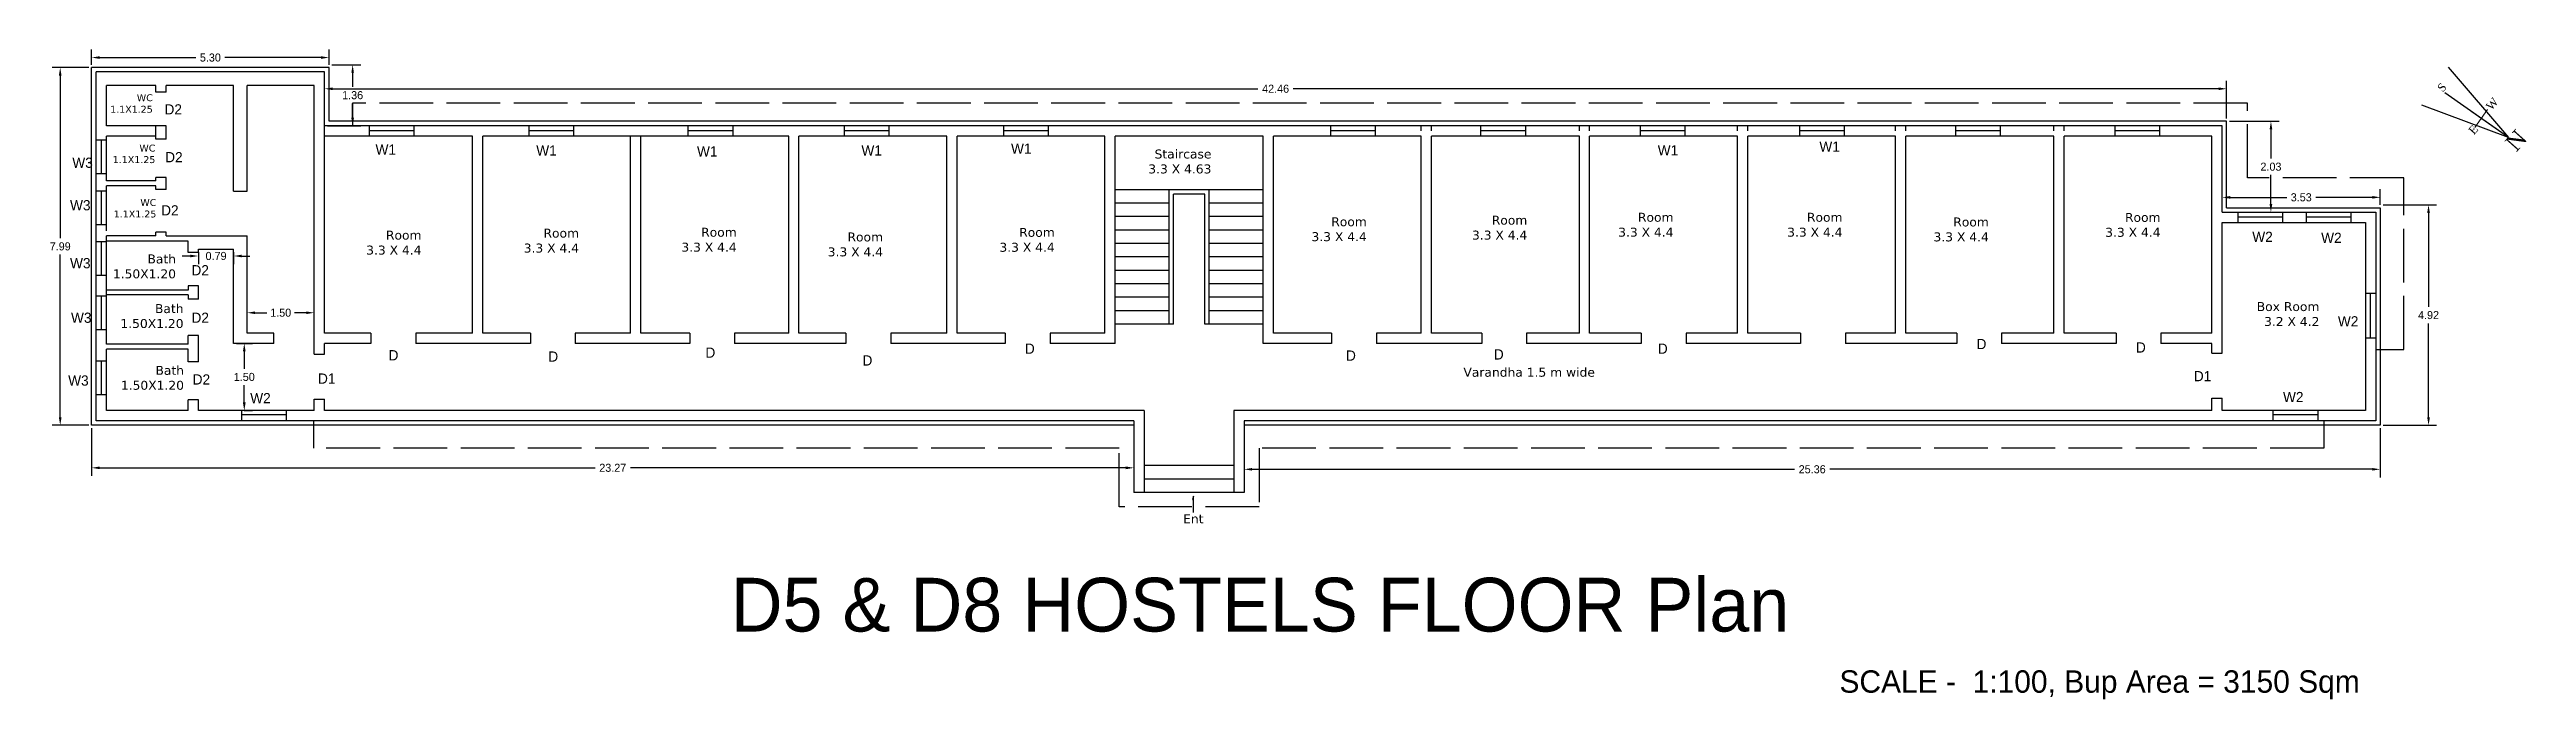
# Model space of a CAD drawing. Header units: inches. Extents: x 2 to 464, y 0 to 170.
# Drawn here: x 238.2 to 293.5, y 68.4 to 83 of the extents above; entities that cross this region are included whole.
import ezdxf

# ---------------------------------------------------------------- set-up
doc = ezdxf.new("R2010")
doc.units = ezdxf.units.IN
doc.header["$MEASUREMENT"] = 0
doc.linetypes.add('ACAD_ISO02W100', pattern=[15, 12, -3])
doc.layers.add('text', color=7, linetype='Continuous')
doc.layers.add('WALL', color=7, linetype='Continuous', lineweight=30)
doc.layers.add('window', color=7, linetype='Continuous', lineweight=13)
doc.styles.add('PRASAD', font='arial.ttf')
doc.styles.add('rs', font='GOTHIC.TTF')
doc.styles.get("Standard").update_dxf_attribs({"font": 'GOTHIC.TTF'})
doc.dimstyles.get("Standard").update_dxf_attribs({"dimtxt": 0.18, "dimasz": 0.18, "dimexe": 0.18, "dimexo": 0.0625, "dimgap": 0.09, "dimtad": 0, "dimtih": 1, "dimtoh": 1, "dimdec": 4, "dimzin": 0, "dimdsep": 46, "dimtxsty": 'Standard', "dimcen": 0.09, "dimadec": 0, "dimazin": 0, "dimtfac": 1, "dimtdec": 4, "dimtofl": 0, "dimtmove": 0, "dimatfit": 3, "dimfxl": 1, "dimtolj": 1, "dimtzin": 0, "dimarcsym": 0})

msp = doc.modelspace()

# ---------------------------------------------------------------- texts
at = {"color": 162}
for s, height, p in [('D5 & D8 HOSTELS FLOOR Plan', 1.2, (253.3971, 69.96041)), ('SCALE -  1:100, Bup Area = 3150 Sqm ', 0.5, (278.14958, 68.59424))]:
    msp.add_text(s, height=height, dxfattribs=at).set_placement(p)
at = {"color": 162, "attachment_point": 3}
for s, insert, char_height, width in [('{\\fVerdana|b0|i0|c0|p34;WC\\P1.1X1.25 }', (240.49769, 81.95725), 0.1540886, 2.2048313), ('{\\fVerdana|b0|i0|c0|p34;WC\\P1.1X1.25 }', (240.55521, 80.8325), 0.1540886, 2.2048313), ('{\\fVerdana|b0|i0|c0|p34;Staircase\\P3.3 X 4.63}', (264.13004, 80.72339), 0.2, 2.8617712), ('{\\fVerdana|b0|i0|c0|p34;WC\\P1.1X1.25 }', (240.57695, 79.61801), 0.1540886, 2.2048313), ('{\\fVerdana|b0|i0|c0|p34;Room\\P3.3 X 4.4}', (267.59847, 79.2112), 0.2, 2.8617712), ('{\\fVerdana|b0|i0|c0|p34;Room\\P3.3 X 4.4}', (271.18143, 79.24589), 0.2, 2.8617712), ('{\\fVerdana|b0|i0|c0|p34;Room\\P3.3 X 4.4}', (274.44529, 79.3113), 0.2, 2.8617712), ('{\\fVerdana|b0|i0|c0|p34;Room\\P3.3 X 4.4}', (278.2176, 79.3113), 0.2, 2.8617712), ('{\\fVerdana|b0|i0|c0|p34;Room\\P3.3 X 4.4}', (281.48412, 79.20601), 0.2, 6.969666), ('{\\fVerdana|b0|i0|c0|p34;Room\\P3.3 X 4.4}', (285.31728, 79.30857), 0.2, 2.8617712), ('{\\fVerdana|b0|i0|c0|p34;Room\\P3.3 X 4.4}', (246.49629, 78.91153), 0.2, 2.8617712), ('{\\fVerdana|b0|i0|c0|p34;Room\\P3.3 X 4.4}', (250.01275, 78.95655), 0.2, 2.8617712), ('{\\fVerdana|b0|i0|c0|p34;Room\\P3.3 X 4.4}', (253.53246, 78.97695), 0.2, 2.8617712), ('{\\fVerdana|b0|i0|c0|p34;Room\\P3.3 X 4.4}', (256.79898, 78.87166), 0.2, 6.969666), ('{\\fVerdana|b0|i0|c0|p34;Room\\P3.3 X 4.4}', (260.63215, 78.97422), 0.2, 2.8617712), ('{\\fVerdana|b0|i0|c0|p34;Bath\\P1.50X1.20}', (241.01573, 78.38081), 0.2, 2.8617712), ('{\\fVerdana|b0|i0|c0|p34;Bath\\P1.50X1.20}', (241.18407, 77.27196), 0.2, 2.8617712), ('{\\fVerdana|b0|i0|c0|p34;Box Room\\P3.2 X 4.2}', (288.86375, 77.31727), 0.2, 2.8617712), ('{\\fVerdana|b0|i0|c0|p34;Bath\\P1.50X1.20}', (241.19415, 75.89267), 0.2, 2.8617712), ('{\\fVerdana|b0|i0|c0|p34;Varandha 1.5 m wide}', (272.69082, 75.85064), 0.2, 4.3106434), ('{\\fVerdana|b0|i0|c0|p34;Ent}', (263.95316, 72.57802), 0.2, 2.8617712)]:
    msp.add_mtext(s, dxfattribs=dict(at, insert=insert, char_height=char_height, width=width))
at = {"layer": 'text', "color": 162, "style": 'rs'}
for s, p in [('D2', (240.75903, 81.50613)), ('W1', (245.46999, 80.60905)), ('W1', (249.05804, 80.58834)), ('W1', (252.64609, 80.56763)), ('W1', (256.3171, 80.58834)), ('W1', (259.65626, 80.62976)), ('W1', (274.09251, 80.59242)), ('W1', (277.7014, 80.67432)), ('W3', (238.70125, 80.31475)), ('D2', (240.77408, 80.43909)), ('W3', (238.6502, 79.36522)), ('D2', (240.68378, 79.25181)), ('W2', (287.36552, 78.66013)), ('W2', (288.90322, 78.6382)), ('W3', (238.65063, 78.07189)), ('D2', (241.36111, 77.91382)), ('W3', (238.67226, 76.85407)), ('D2', (241.36111, 76.85373)), ('W2', (289.27666, 76.77369)), ('D', (259.96543, 76.16219)), ('D', (274.09504, 76.16331)), ('D', (281.21064, 76.26629)), ('D', (284.76844, 76.18906)), ('D', (245.76153, 76.01627)), ('D', (249.32712, 75.98708)), ('D', (252.83425, 76.07464)), ('D', (256.34139, 75.89953)), ('D', (267.13412, 76.00885)), ('D', (270.43411, 76.03459)), ('D1', (286.06033, 75.54925)), ('W3', (238.60893, 75.45145)), ('D2', (241.38765, 75.47562)), ('W2', (242.67283, 75.05746)), ('D1', (244.18599, 75.49492)), ('W2', (288.05146, 75.08299))]:
    msp.add_text(s, height=0.228, dxfattribs=at).set_placement(p)
at = {"layer": 'WALL', "color": 162, "insert": (291.47777, 82.11448), "char_height": 0.1839716, "width": 0.4643508, "attachment_point": 1, "rotation": 48.287129, "style": 'PRASAD'}
msp.add_mtext('{\\fTimes New Roman|b0|i0|c0|p18;S}', dxfattribs=at)
at = {"layer": 'window', "color": 162, "attachment_point": 1, "rotation": 48.287129, "style": 'PRASAD'}
for s, insert, char_height, width in [('{\\fTimes New Roman|b0|i0|c0|p18;W}', (292.56482, 81.7054), 0.1839716, 0.4643508), ('{\\fTimes New Roman|b0|i0|c0|p18;E}', (292.17465, 81.16385), 0.1839716, 0.4643508), ('{\\fTimes New Roman|b0|i0|c0|p18;N}', (292.98389, 80.89886), 0.3679433, 0.9287016)]:
    msp.add_mtext(s, dxfattribs=dict(at, insert=insert, char_height=char_height, width=width))

# ---------------------------------------------------------------- blocks, each defined once
blk = doc.blocks.new('*D53')
at = {"color": 0, "lineweight": -2, "transparency": 16777216}
for p, q in [((239.071, 82.555), (238.251, 82.555)), ((238.431, 82.375), (238.431, 78.745)), ((238.431, 74.745), (238.431, 78.376)), ((239.071, 74.565), (238.251, 74.565))]:
    blk.add_line(p, q, dxfattribs=at)
at = {"color": 0, "transparency": 16777216}
for points in [[(238.401, 82.375), (238.461, 82.375), (238.431, 82.555)], [(238.401, 74.745), (238.461, 74.745), (238.431, 74.565)]]:
    blk.add_solid(points, dxfattribs=at)
at = {"layer": 'Defpoints', "color": 0, "transparency": 16777216}
for p in [(239.133, 82.555), (238.431, 74.565), (239.133, 74.565)]:
    blk.add_point(p, dxfattribs=at)
at = {"color": 0, "transparency": 16777216, "insert": (238.431, 78.56), "char_height": 0.18, "attachment_point": 5}
blk.add_mtext('\\A1;7.99', dxfattribs=at)
blk = doc.blocks.new('*D54')
at = {"color": 0, "lineweight": -2, "transparency": 16777216}
for p, q in [((239.133, 82.618), (239.133, 82.957)), ((244.433, 82.618), (244.433, 82.957)), ((239.313, 82.777), (241.459, 82.777)), ((244.253, 82.777), (242.107, 82.777))]:
    blk.add_line(p, q, dxfattribs=at)
at = {"color": 0, "transparency": 16777216}
for points in [[(239.313, 82.807), (239.313, 82.747), (239.133, 82.777)], [(244.253, 82.807), (244.253, 82.747), (244.433, 82.777)]]:
    blk.add_solid(points, dxfattribs=at)
at = {"layer": 'Defpoints', "color": 0, "transparency": 16777216}
for p in [(239.133, 82.555), (244.433, 82.777), (244.433, 82.555)]:
    blk.add_point(p, dxfattribs=at)
at = {"color": 0, "transparency": 16777216, "insert": (241.783, 82.777), "char_height": 0.18, "attachment_point": 5}
blk.add_mtext('\\A1;5.30', dxfattribs=at)
blk = doc.blocks.new('*D55')
at = {"color": 0, "lineweight": -2, "transparency": 16777216}
for p, q in [((239.133, 74.503), (239.133, 73.436)), ((262.399, 74.503), (262.399, 73.436)), ((239.313, 73.616), (250.371, 73.616)), ((262.219, 73.616), (251.161, 73.616))]:
    blk.add_line(p, q, dxfattribs=at)
at = {"color": 0, "transparency": 16777216}
for points in [[(239.313, 73.646), (239.313, 73.586), (239.133, 73.616)], [(262.219, 73.646), (262.219, 73.586), (262.399, 73.616)]]:
    blk.add_solid(points, dxfattribs=at)
at = {"layer": 'Defpoints', "color": 0, "transparency": 16777216}
for p in [(239.133, 74.565), (262.399, 74.565), (262.399, 73.616)]:
    blk.add_point(p, dxfattribs=at)
at = {"color": 0, "transparency": 16777216, "insert": (250.766, 73.616), "char_height": 0.18, "attachment_point": 5}
blk.add_mtext('\\A1;23.27', dxfattribs=at)
blk = doc.blocks.new('*D56')
at = {"color": 0, "lineweight": -2, "transparency": 16777216}
for p, q in [((264.859, 74.503), (264.859, 73.403)), ((290.223, 74.503), (290.223, 73.403)), ((265.039, 73.583), (277.148, 73.583)), ((290.043, 73.583), (277.934, 73.583))]:
    blk.add_line(p, q, dxfattribs=at)
at = {"color": 0, "transparency": 16777216}
for points in [[(265.039, 73.613), (265.039, 73.553), (264.859, 73.583)], [(290.043, 73.613), (290.043, 73.553), (290.223, 73.583)]]:
    blk.add_solid(points, dxfattribs=at)
at = {"layer": 'Defpoints', "color": 0, "transparency": 16777216}
for p in [(264.859, 74.565), (290.223, 74.565), (290.223, 73.583)]:
    blk.add_point(p, dxfattribs=at)
at = {"color": 0, "transparency": 16777216, "insert": (277.541, 73.583), "char_height": 0.18, "attachment_point": 5}
blk.add_mtext('\\A1;25.36', dxfattribs=at)
blk = doc.blocks.new('*D52')
at = {"color": 0, "lineweight": -2, "transparency": 16777216}
for p, q in [((244.496, 82.618), (245.139, 82.618)), ((244.959, 82.438), (244.959, 82.121)), ((244.959, 81.435), (244.959, 81.752)), ((244.396, 81.255), (245.139, 81.255))]:
    blk.add_line(p, q, dxfattribs=at)
at = {"color": 0, "transparency": 16777216}
for points in [[(244.929, 82.438), (244.989, 82.438), (244.959, 82.618)], [(244.929, 81.435), (244.989, 81.435), (244.959, 81.255)]]:
    blk.add_solid(points, dxfattribs=at)
at = {"layer": 'Defpoints', "color": 0, "transparency": 16777216}
for p in [(244.433, 82.618), (244.333, 81.255), (244.959, 81.255)]:
    blk.add_point(p, dxfattribs=at)
at = {"color": 0, "transparency": 16777216, "insert": (244.959, 81.936), "char_height": 0.18, "attachment_point": 5}
blk.add_mtext('\\A1;1.36', dxfattribs=at)
blk = doc.blocks.new('*D57')
at = {"color": 0, "lineweight": -2, "transparency": 16777216}
for p, q in [((244.333, 81.318), (244.333, 82.26)), ((244.513, 82.08), (265.169, 82.08)), ((286.613, 82.08), (265.957, 82.08)), ((286.793, 81.418), (286.793, 82.26))]:
    blk.add_line(p, q, dxfattribs=at)
at = {"color": 0, "transparency": 16777216}
for points in [[(244.513, 82.11), (244.513, 82.05), (244.333, 82.08)], [(286.613, 82.11), (286.613, 82.05), (286.793, 82.08)]]:
    blk.add_solid(points, dxfattribs=at)
at = {"layer": 'Defpoints', "color": 0, "transparency": 16777216}
for p in [(286.793, 82.08), (286.793, 81.355), (244.333, 81.255)]:
    blk.add_point(p, dxfattribs=at)
at = {"color": 0, "transparency": 16777216, "insert": (265.563, 82.08), "char_height": 0.18, "attachment_point": 5}
blk.add_mtext('\\A1;42.46', dxfattribs=at)
blk = doc.blocks.new('*D58')
at = {"color": 0, "lineweight": -2, "transparency": 16777216}
for p, q in [((286.856, 81.355), (287.962, 81.355)), ((287.782, 81.175), (287.782, 80.525)), ((287.782, 79.505), (287.782, 80.156)), ((286.756, 79.325), (287.962, 79.325))]:
    blk.add_line(p, q, dxfattribs=at)
at = {"color": 0, "transparency": 16777216}
for points in [[(287.752, 81.175), (287.812, 81.175), (287.782, 81.355)], [(287.752, 79.505), (287.812, 79.505), (287.782, 79.325)]]:
    blk.add_solid(points, dxfattribs=at)
at = {"layer": 'Defpoints', "color": 0, "transparency": 16777216}
for p in [(286.793, 81.355), (286.693, 79.325), (287.782, 79.325)]:
    blk.add_point(p, dxfattribs=at)
at = {"color": 0, "transparency": 16777216, "insert": (287.782, 80.34), "char_height": 0.18, "attachment_point": 5}
blk.add_mtext('\\A1;2.03', dxfattribs=at)
blk = doc.blocks.new('*D59')
at = {"color": 0, "lineweight": -2, "transparency": 16777216}
for p, q in [((286.693, 79.388), (286.693, 79.836)), ((286.873, 79.656), (288.134, 79.656)), ((290.043, 79.656), (288.782, 79.656)), ((290.223, 79.488), (290.223, 79.836))]:
    blk.add_line(p, q, dxfattribs=at)
at = {"color": 0, "transparency": 16777216}
for points in [[(286.873, 79.686), (286.873, 79.626), (286.693, 79.656)], [(290.043, 79.686), (290.043, 79.626), (290.223, 79.656)]]:
    blk.add_solid(points, dxfattribs=at)
at = {"layer": 'Defpoints', "color": 0, "transparency": 16777216}
for p in [(290.223, 79.656), (286.693, 79.325), (290.223, 79.425)]:
    blk.add_point(p, dxfattribs=at)
at = {"color": 0, "transparency": 16777216, "insert": (288.458, 79.656), "char_height": 0.18, "attachment_point": 5}
blk.add_mtext('\\A1;3.53', dxfattribs=at)
blk = doc.blocks.new('*D60')
at = {"color": 0, "lineweight": -2, "transparency": 16777216}
for p, q in [((290.286, 79.488), (291.48, 79.488)), ((291.3, 79.308), (291.3, 77.211)), ((291.3, 74.745), (291.3, 76.842)), ((290.286, 74.565), (291.48, 74.565))]:
    blk.add_line(p, q, dxfattribs=at)
at = {"color": 0, "transparency": 16777216}
for points in [[(291.27, 79.308), (291.33, 79.308), (291.3, 79.488)], [(291.27, 74.745), (291.33, 74.745), (291.3, 74.565)]]:
    blk.add_solid(points, dxfattribs=at)
at = {"layer": 'Defpoints', "color": 0, "transparency": 16777216}
for p in [(290.223, 79.488), (290.223, 74.565), (291.3, 74.565)]:
    blk.add_point(p, dxfattribs=at)
at = {"color": 0, "transparency": 16777216, "insert": (291.3, 77.026), "char_height": 0.18, "attachment_point": 5}
blk.add_mtext('\\A1;4.92', dxfattribs=at)
blk = doc.blocks.new('*D61')
at = {"color": 0, "lineweight": -2, "transparency": 16777216}
for p, q in [((241.336, 78.346), (241.156, 78.346)), ((241.516, 78.433), (241.516, 78.166)), ((242.303, 78.433), (242.303, 78.166)), ((242.483, 78.346), (242.663, 78.346))]:
    blk.add_line(p, q, dxfattribs=at)
at = {"color": 0, "transparency": 16777216}
for points in [[(241.336, 78.376), (241.336, 78.316), (241.516, 78.346)], [(242.483, 78.376), (242.483, 78.316), (242.303, 78.346)]]:
    blk.add_solid(points, dxfattribs=at)
at = {"layer": 'Defpoints', "color": 0, "transparency": 16777216}
for p in [(241.516, 78.495), (242.303, 78.495), (242.303, 78.346)]:
    blk.add_point(p, dxfattribs=at)
at = {"color": 0, "transparency": 16777216, "insert": (241.91, 78.346), "char_height": 0.18, "attachment_point": 5}
blk.add_mtext('\\A1;0.79', dxfattribs=at)
blk = doc.blocks.new('*D62')
at = {"color": 0, "lineweight": -2, "transparency": 16777216}
for p, q in [((242.603, 76.688), (242.603, 77.259)), ((242.783, 77.079), (243.042, 77.079)), ((243.923, 77.079), (243.664, 77.079)), ((244.103, 76.215), (244.103, 77.259))]:
    blk.add_line(p, q, dxfattribs=at)
at = {"color": 0, "transparency": 16777216}
for points in [[(242.783, 77.109), (242.783, 77.049), (242.603, 77.079)], [(243.923, 77.109), (243.923, 77.049), (244.103, 77.079)]]:
    blk.add_solid(points, dxfattribs=at)
at = {"layer": 'Defpoints', "color": 0, "transparency": 16777216}
for p in [(244.103, 77.079), (242.603, 76.625), (244.103, 76.152)]:
    blk.add_point(p, dxfattribs=at)
at = {"color": 0, "transparency": 16777216, "insert": (243.353, 77.079), "char_height": 0.18, "attachment_point": 5}
blk.add_mtext('\\A1;1.50', dxfattribs=at)
blk = doc.blocks.new('*D63')
at = {"color": 0, "lineweight": -2, "transparency": 16777216}
for p, q in [((242.366, 76.395), (242.72, 76.395)), ((242.54, 76.215), (242.54, 75.83)), ((242.54, 75.075), (242.54, 75.461)), ((242.538, 74.895), (242.72, 74.895))]:
    blk.add_line(p, q, dxfattribs=at)
at = {"color": 0, "transparency": 16777216}
for points in [[(242.51, 76.215), (242.57, 76.215), (242.54, 76.395)], [(242.51, 75.075), (242.57, 75.075), (242.54, 74.895)]]:
    blk.add_solid(points, dxfattribs=at)
at = {"layer": 'Defpoints', "color": 0, "transparency": 16777216}
for p in [(242.303, 76.395), (242.476, 74.895), (242.54, 74.895)]:
    blk.add_point(p, dxfattribs=at)
at = {"color": 0, "transparency": 16777216, "insert": (242.54, 75.645), "char_height": 0.18, "attachment_point": 5}
blk.add_mtext('\\A1;1.50', dxfattribs=at)

# ---------------------------------------------------------------- dimensions: what is measured, and where the dimension line sits
at = {"color": 162}
for base, p1, p2, picture, middle in [((244.43318, 82.77657), (239.13318, 82.55518), (244.43318, 82.55518), '*D54', (241.78318, 82.77657)), ((290.22318, 79.6556), (286.69318, 79.32518), (290.22318, 79.42518), '*D59', (288.45818, 79.6556)), ((242.30318, 78.34639), (241.51596, 78.49518), (242.30318, 78.49518), '*D61', (241.90957, 78.34639)), ((244.10318, 77.0787), (242.60318, 76.62518), (244.10318, 76.15206), '*D62', (243.35318, 77.0787)), ((262.399, 73.61599), (239.13318, 74.56518), (262.399, 74.56518), '*D55', (250.76609, 73.61599)), ((290.22318, 73.58329), (264.859, 74.56518), (290.22318, 74.56518), '*D56', (277.54109, 73.58329))]:
    dim = msp.add_linear_dim(base=base, p1=p1, p2=p2, dimstyle='Standard', override={"dimdec": 2}, dxfattribs=at)
    dim.commit()
    dim.dimension.update_dxf_attribs({"geometry": picture, "text_midpoint": middle})
for base, p1, p2, override, picture, middle in [((238.43139, 74.56518), (239.13318, 82.55518), (239.13318, 74.56518), {"dimdec": 2, "dimrnd": 0}, '*D53', (238.43139, 78.56018)), ((244.95928, 81.25518), (244.43318, 82.61768), (244.33318, 81.25518), {"dimdec": 2}, '*D52', (244.95928, 81.93643)), ((242.54047, 74.89518), (242.30318, 76.39518), (242.47561, 74.89518), {"dimdec": 2}, '*D63', (242.54047, 75.64518))]:
    dim = msp.add_linear_dim(base=base, p1=p1, p2=p2, angle=90, dimstyle='Standard', override=override, dxfattribs=at)
    dim.commit()
    dim.dimension.update_dxf_attribs({"geometry": picture, "text_midpoint": middle})
dim = msp.add_linear_dim(base=(286.79318, 82.07974), p1=(244.33318, 81.25518), p2=(286.79318, 81.35518), dimstyle='Standard', override={"dimdec": 2}, dxfattribs=at)
dim.commit()
dim.dimension.update_dxf_attribs({"geometry": '*D57', "text_midpoint": (265.56318, 82.07974), "dimtype": 160})
for base, p1, p2, picture, middle in [((287.7819, 79.32518), (286.79318, 81.35518), (286.69318, 79.32518), '*D58', (287.7819, 80.34018)), ((291.30042, 74.56518), (290.22318, 79.48768), (290.22318, 74.56518), '*D60', (291.30042, 77.02643))]:
    dim = msp.add_linear_dim(base=base, p1=p1, p2=p2, angle=90, dimstyle='Standard', override={"dimdec": 2}, dxfattribs=at)
    dim.commit()
    dim.dimension.update_dxf_attribs({"geometry": picture, "text_midpoint": middle, "dimtype": 160})

# ---------------------------------------------------------------- linework, layer by layer
at = {"color": 162}
for p, q in [((244.43318, 82.55518), (239.13318, 82.55518)), ((239.13318, 74.56518), (239.13318, 82.55518)), ((244.33318, 82.45518), (239.23318, 82.45518)), ((239.23318, 74.66518), (239.23318, 82.45518)), ((244.33318, 76.62518), (244.33318, 82.45518)), ((244.43318, 81.35518), (244.43318, 82.55518)), ((240.56318, 82.15518), (239.46318, 82.15518)), ((240.56318, 82.15518), (239.46318, 82.15518)), ((239.46318, 81.25518), (239.46318, 82.15518)), ((240.56318, 82.00518), (240.56318, 82.15518)), ((240.79318, 82.00518), (240.56318, 82.00518)), ((242.30318, 82.15518), (240.79318, 82.15518)), ((242.30318, 82.15518), (240.79318, 82.15518)), ((240.79318, 82.00518), (240.79318, 82.15518)), ((242.30318, 79.79518), (242.30318, 82.15518)), ((244.10318, 82.15518), (242.60318, 82.15518)), ((244.10318, 82.15518), (242.60318, 82.15518)), ((242.60318, 79.79518), (242.60318, 82.15518)), ((244.10318, 76.15206), (244.10318, 82.15518)), ((286.79318, 81.35518), (244.43318, 81.35518)), ((286.79318, 79.42518), (286.79318, 81.35518)), ((239.46318, 80.93023), (239.23318, 80.93023)), ((239.34212, 80.93023), (239.34212, 80.18023)), ((240.79318, 81.25518), (239.46318, 81.25518)), ((240.56318, 81.02518), (239.46318, 81.02518)), ((239.46318, 80.02518), (239.46318, 81.02518)), ((240.56318, 80.95157), (240.56318, 81.25518)), ((240.79318, 80.95157), (240.56318, 80.95157)), ((240.79318, 80.95157), (240.79318, 81.25518)), ((286.69318, 81.25518), (244.33318, 81.25518)), ((247.63318, 81.02518), (244.33318, 81.02518)), ((245.32836, 81.25518), (245.32836, 81.02518)), ((246.32836, 81.14097), (245.32836, 81.14097)), ((246.32836, 81.25518), (246.32836, 81.02518)), ((247.63318, 76.62518), (247.63318, 81.02518)), ((254.69318, 81.02518), (247.86318, 81.02518)), ((247.86318, 76.62518), (247.86318, 81.02518)), ((248.88918, 81.25518), (248.88918, 81.02518)), ((249.88918, 81.14097), (248.88918, 81.14097)), ((249.88918, 81.25518), (249.88918, 81.02518)), ((251.16318, 76.62518), (251.16318, 81.02518)), ((251.39318, 76.62518), (251.39318, 81.02518)), ((252.44539, 81.25518), (252.44539, 81.02518)), ((253.44539, 81.14097), (252.44539, 81.14097)), ((253.44539, 81.25518), (253.44539, 81.02518)), ((254.69318, 76.62518), (254.69318, 81.02518)), ((258.22318, 81.02518), (254.92318, 81.02518)), ((254.92318, 76.62518), (254.92318, 81.02518)), ((255.9305, 81.25518), (255.9305, 81.02518)), ((256.9305, 81.14097), (255.9305, 81.14097)), ((256.9305, 81.25518), (256.9305, 81.02518)), ((258.22318, 76.62518), (258.22318, 81.02518)), ((261.75318, 81.02518), (258.45318, 81.02518)), ((258.45318, 76.62518), (258.45318, 81.02518)), ((259.48768, 81.25518), (259.48768, 81.02518)), ((260.48768, 81.14097), (259.48768, 81.14097)), ((260.48768, 81.25518), (260.48768, 81.02518)), ((261.75318, 76.62518), (261.75318, 81.02518)), ((265.28318, 81.02518), (261.98318, 81.02518)), ((261.98318, 76.39518), (261.98318, 81.02518)), ((265.28318, 76.39518), (265.28318, 81.02518)), ((268.81318, 81.02518), (265.51318, 81.02518)), ((265.51318, 76.62518), (265.51318, 81.02518)), ((266.78506, 81.25518), (266.78506, 81.02518)), ((267.78506, 81.14097), (266.78506, 81.14097)), ((267.78506, 81.25518), (267.78506, 81.02518)), ((268.81318, 81.14097), (268.81318, 81.25518)), ((268.81318, 76.62518), (268.81318, 81.02518)), ((269.04318, 81.14097), (269.04318, 81.25518)), ((272.34318, 81.02518), (269.04318, 81.02518)), ((269.04318, 76.62518), (269.04318, 81.02518)), ((270.1376, 81.25518), (270.1376, 81.02518)), ((271.1376, 81.14097), (270.1376, 81.14097)), ((271.1376, 81.25518), (271.1376, 81.02518)), ((272.34318, 81.14097), (272.34318, 81.25518)), ((272.34318, 76.62518), (272.34318, 81.02518)), ((272.57318, 81.14097), (272.57318, 81.25518)), ((275.87318, 81.02518), (272.57318, 81.02518)), ((272.57318, 76.62518), (272.57318, 81.02518)), ((273.69842, 81.25518), (273.69842, 81.02518)), ((274.69842, 81.14097), (273.69842, 81.14097)), ((274.69842, 81.25518), (274.69842, 81.02518)), ((275.87318, 81.14097), (275.87318, 81.25518)), ((275.87318, 76.62518), (275.87318, 81.02518)), ((276.10318, 81.14097), (276.10318, 81.25518)), ((279.40318, 81.02518), (276.10318, 81.02518)), ((276.10318, 76.62518), (276.10318, 81.02518)), ((277.25463, 81.25518), (277.25463, 81.02518)), ((278.25463, 81.14097), (277.25463, 81.14097)), ((278.25463, 81.25518), (278.25463, 81.02518)), ((279.40318, 81.14097), (279.40318, 81.25518)), ((279.40318, 76.62518), (279.40318, 81.02518)), ((279.63318, 81.14097), (279.63318, 81.25518)), ((282.93318, 81.02518), (279.63318, 81.02518)), ((279.63318, 76.62518), (279.63318, 81.02518)), ((280.73975, 81.25518), (280.73975, 81.02518)), ((281.73975, 81.14097), (280.73975, 81.14097)), ((281.73975, 81.25518), (281.73975, 81.02518)), ((282.93318, 81.14097), (282.93318, 81.25518)), ((282.93318, 76.62518), (282.93318, 81.02518)), ((283.16318, 81.14097), (283.16318, 81.25518)), ((286.46318, 81.02518), (283.16318, 81.02518)), ((283.16318, 76.62518), (283.16318, 81.02518)), ((284.29692, 81.25518), (284.29692, 81.02518)), ((285.29692, 81.14097), (284.29692, 81.14097)), ((285.29692, 81.25518), (285.29692, 81.02518)), ((286.46318, 76.62518), (286.46318, 81.02518)), ((286.69318, 79.32518), (286.69318, 81.25518)), ((239.46318, 80.18023), (239.23318, 80.18023)), ((239.46318, 79.79394), (239.23318, 79.79394)), ((239.34212, 79.79875), (239.34212, 79.04394)), ((240.56318, 80.02518), (239.46318, 80.02518)), ((240.56318, 79.91018), (239.46318, 79.91018)), ((239.46318, 78.91018), (239.46318, 79.91018)), ((240.56318, 80.02518), (240.56318, 80.10157)), ((240.79318, 80.10157), (240.56318, 80.10157)), ((240.56318, 79.83167), (240.56318, 79.91018)), ((240.79318, 79.83167), (240.56318, 79.83167)), ((240.79318, 79.83167), (240.79318, 80.10157)), ((242.30318, 79.79518), (242.60318, 79.79518)), ((265.28318, 79.82518), (261.98318, 79.82518)), ((263.18318, 76.82518), (263.18318, 79.82518)), ((263.98318, 79.72518), (263.28318, 79.72518)), ((263.28318, 76.82518), (263.28318, 79.72518)), ((263.98318, 76.82518), (263.98318, 79.72518)), ((264.08318, 76.82518), (264.08318, 79.82518)), ((263.18318, 79.52518), (261.98318, 79.52518)), ((263.18318, 79.22518), (261.98318, 79.22518)), ((265.28318, 79.52518), (264.08318, 79.52518)), ((265.28318, 79.22518), (264.08318, 79.22518)), ((286.69318, 79.32518), (290.12318, 79.32518)), ((286.69318, 76.17421), (286.69318, 79.09518)), ((286.69318, 79.09518), (289.89318, 79.09518)), ((286.79318, 79.42518), (290.22318, 79.42518)), ((287.04103, 79.32518), (287.04103, 79.09518)), ((288.04103, 79.21241), (287.04103, 79.21241)), ((288.04103, 79.32518), (288.04103, 79.09518)), ((288.56648, 79.32518), (288.56648, 79.09518)), ((289.56648, 79.21241), (288.56648, 79.21241)), ((289.56648, 79.32518), (289.56648, 79.09518)), ((289.89318, 79.09518), (289.89318, 74.89518)), ((290.12318, 79.32518), (290.12318, 74.66518)), ((290.22318, 79.42518), (290.22318, 74.56518)), ((239.46318, 79.04394), (239.23318, 79.04394)), ((239.46318, 78.66199), (239.23318, 78.66199)), ((239.34212, 78.66199), (239.34212, 77.91199)), ((240.56318, 78.79518), (239.46318, 78.79518)), ((240.56318, 78.79518), (239.46318, 78.79518)), ((239.46318, 77.79518), (239.46318, 78.79518)), ((241.28596, 78.68018), (239.46318, 78.68018)), ((240.79318, 78.87661), (240.56318, 78.87661)), ((240.56318, 78.79518), (240.56318, 78.87661)), ((240.79318, 78.79518), (240.79318, 78.87661)), ((240.79318, 78.79518), (242.60318, 78.79518)), ((241.28596, 78.42129), (241.28596, 78.68018)), ((241.28596, 78.42129), (241.28596, 78.68018)), ((242.60318, 78.49518), (242.60318, 78.79518)), ((263.18318, 78.92518), (261.98318, 78.92518)), ((263.18318, 78.62518), (261.98318, 78.62518)), ((265.28318, 78.92518), (264.08318, 78.92518)), ((265.28318, 78.62518), (264.08318, 78.62518)), ((241.51596, 78.42129), (241.28596, 78.42129)), ((241.51596, 78.42129), (241.28596, 78.42129)), ((241.51596, 78.42129), (241.51596, 78.49518)), ((241.51596, 78.49518), (242.30318, 78.49518)), ((242.30318, 76.39518), (242.30318, 78.49518)), ((242.60318, 76.62518), (242.60318, 78.49518)), ((263.18318, 78.32518), (261.98318, 78.32518)), ((263.18318, 78.02518), (261.98318, 78.02518)), ((265.28318, 78.32518), (264.08318, 78.32518)), ((265.28318, 78.02518), (264.08318, 78.02518)), ((239.46318, 77.91199), (239.23318, 77.91199)), ((239.46318, 77.4496), (239.23318, 77.4496)), ((239.34212, 77.4496), (239.34212, 76.6996)), ((239.46318, 76.38018), (239.46318, 77.79518)), ((241.28596, 77.58018), (239.46318, 77.58018)), ((241.28596, 77.48018), (239.46318, 77.48018)), ((241.51596, 77.68018), (241.28596, 77.68018)), ((241.28596, 77.68018), (241.28596, 77.58018)), ((241.28596, 77.48018), (241.28596, 77.38018)), ((241.51596, 77.38018), (241.51596, 77.68018)), ((263.18318, 77.72518), (261.98318, 77.72518)), ((263.18318, 77.42518), (261.98318, 77.42518)), ((265.28318, 77.72518), (264.08318, 77.72518)), ((265.28318, 77.42518), (264.08318, 77.42518)), ((290.12318, 77.5098), (289.89318, 77.5098)), ((289.99915, 77.5098), (289.99915, 76.5098)), ((241.51596, 77.38018), (241.28596, 77.38018)), ((263.18318, 77.12518), (261.98318, 77.12518)), ((265.28318, 77.12518), (264.08318, 77.12518)), ((239.46318, 76.6996), (239.23318, 76.6996)), ((241.28596, 76.38018), (239.46318, 76.38018)), ((241.28596, 76.38018), (241.28596, 76.57129)), ((241.51596, 76.57129), (241.28596, 76.57129)), ((241.28596, 76.38018), (241.28596, 76.57129)), ((241.51596, 75.98078), (241.51596, 76.57129)), ((243.20318, 76.39518), (242.30318, 76.39518)), ((243.20318, 76.62518), (242.60318, 76.62518)), ((243.20318, 76.39518), (243.20318, 76.62518)), ((245.36822, 76.62518), (244.33318, 76.62518)), ((245.36822, 76.39518), (244.33318, 76.39518)), ((244.33318, 76.15206), (244.33318, 76.39518)), ((245.36822, 76.62518), (245.36822, 76.39518)), ((247.63318, 76.62518), (246.36822, 76.62518)), ((246.36822, 76.62518), (246.36822, 76.39518)), ((248.92904, 76.39518), (246.36822, 76.39518)), ((248.92904, 76.62518), (247.86318, 76.62518)), ((248.92904, 76.62518), (248.92904, 76.39518)), ((251.16318, 76.62518), (249.92904, 76.62518)), ((249.92904, 76.62518), (249.92904, 76.39518)), ((252.48525, 76.39518), (249.92904, 76.39518)), ((252.48525, 76.62518), (251.39318, 76.62518)), ((252.48525, 76.62518), (252.48525, 76.39518)), ((254.69318, 76.62518), (253.48525, 76.62518)), ((253.48525, 76.62518), (253.48525, 76.39518)), ((255.97037, 76.39518), (253.48525, 76.39518)), ((255.97037, 76.62518), (254.92318, 76.62518)), ((255.97037, 76.62518), (255.97037, 76.39518)), ((258.22318, 76.62518), (256.97037, 76.62518)), ((256.97037, 76.62518), (256.97037, 76.39518)), ((259.52754, 76.39518), (256.97037, 76.39518)), ((259.52754, 76.62518), (258.45318, 76.62518)), ((259.52754, 76.62518), (259.52754, 76.39518)), ((261.75318, 76.62518), (260.52754, 76.62518)), ((260.52754, 76.62518), (260.52754, 76.39518)), ((261.98318, 76.39518), (260.52754, 76.39518)), ((263.28318, 76.82518), (261.98318, 76.82518)), ((265.28318, 76.82518), (263.98318, 76.82518)), ((266.81165, 76.39518), (265.28318, 76.39518)), ((266.81165, 76.62518), (265.51318, 76.62518)), ((266.81165, 76.62518), (266.81165, 76.39518)), ((268.81318, 76.62518), (267.81165, 76.62518)), ((267.81165, 76.62518), (267.81165, 76.39518)), ((270.1642, 76.39518), (267.81165, 76.39518)), ((270.1642, 76.62518), (269.04318, 76.62518)), ((270.1642, 76.62518), (270.1642, 76.39518)), ((272.34318, 76.62518), (271.1642, 76.62518)), ((271.1642, 76.62518), (271.1642, 76.39518)), ((273.72501, 76.39518), (271.1642, 76.39518)), ((273.72501, 76.62518), (272.57318, 76.62518)), ((273.72501, 76.62518), (273.72501, 76.39518)), ((275.87318, 76.62518), (274.72501, 76.62518)), ((274.72501, 76.62518), (274.72501, 76.39518)), ((277.28123, 76.39518), (274.72501, 76.39518)), ((277.28123, 76.62518), (276.10318, 76.62518)), ((277.28123, 76.62518), (277.28123, 76.39518)), ((279.40318, 76.62518), (278.28123, 76.62518)), ((278.28123, 76.62518), (278.28123, 76.39518)), ((280.76634, 76.39518), (278.28123, 76.39518)), ((280.76634, 76.62518), (279.63318, 76.62518)), ((280.76634, 76.62518), (280.76634, 76.39518)), ((282.93318, 76.62518), (281.76634, 76.62518)), ((281.76634, 76.62518), (281.76634, 76.39518)), ((284.32351, 76.39518), (281.76634, 76.39518)), ((284.32351, 76.62518), (283.16318, 76.62518)), ((284.32351, 76.62518), (284.32351, 76.39518)), ((286.46318, 76.62518), (285.32351, 76.62518)), ((285.32351, 76.62518), (285.32351, 76.39518)), ((286.46318, 76.39518), (285.32351, 76.39518)), ((286.46318, 76.17421), (286.46318, 76.39518)), ((290.12318, 76.5098), (289.89318, 76.5098)), ((239.46318, 75.99571), (239.23318, 75.99571)), ((239.34212, 75.99571), (239.34212, 75.24571)), ((241.28596, 76.26518), (239.46318, 76.26518)), ((239.46318, 74.89518), (239.46318, 76.26518)), ((241.28596, 75.98078), (241.28596, 76.26518)), ((241.28596, 75.98078), (241.28596, 76.26518)), ((241.51596, 75.98078), (241.28596, 75.98078)), ((244.10318, 76.15206), (244.33318, 76.15206)), ((286.46318, 76.17421), (286.69318, 76.17421)), ((290.11756, 76.25629), (290.74608, 76.25629)), ((239.46318, 75.24571), (239.23318, 75.24571)), ((262.399, 74.66518), (239.23318, 74.66518)), ((241.28596, 74.89518), (239.46318, 74.89518)), ((241.28596, 74.89518), (241.28596, 75.13078)), ((241.51596, 75.13078), (241.28596, 75.13078)), ((241.28596, 74.89518), (241.28596, 75.13078)), ((241.51596, 74.89518), (241.51596, 75.13078)), ((244.10318, 74.89518), (241.51596, 74.89518)), ((242.47561, 74.89518), (242.47561, 74.66518)), ((243.47561, 74.79598), (242.47561, 74.79598)), ((243.47561, 74.89518), (243.47561, 74.66518)), ((244.10318, 74.89518), (244.10318, 75.15206)), ((244.10318, 75.15206), (244.33318, 75.15206)), ((244.33318, 74.89518), (244.33318, 75.15206)), ((262.629, 74.89518), (244.33318, 74.89518)), ((262.399, 74.66518), (262.399, 73.06518)), ((262.629, 74.89518), (262.629, 73.06518)), ((286.46318, 74.89518), (264.629, 74.89518)), ((264.629, 74.89518), (264.629, 73.06518)), ((290.12318, 74.66518), (264.859, 74.66518)), ((264.859, 74.66518), (264.859, 73.06518)), ((286.46318, 74.89518), (286.46318, 75.17421)), ((286.46318, 75.17421), (286.69318, 75.17421)), ((286.69318, 74.89518), (286.69318, 75.17421)), ((289.89318, 74.89518), (286.69318, 74.89518)), ((287.82699, 74.89518), (287.82699, 74.66518)), ((288.82699, 74.79598), (287.82699, 74.79598)), ((288.82699, 74.89518), (288.82699, 74.66518)), ((262.399, 74.56518), (239.13318, 74.56518)), ((290.22318, 74.56518), (264.859, 74.56518)), ((264.629, 73.66518), (262.629, 73.66518)), ((264.859, 73.06518), (262.399, 73.06518)), ((264.629, 73.36518), (262.629, 73.36518)), ((263.73192, 72.98156), (263.70474, 72.90635)), ((263.70474, 72.90635), (263.73192, 72.90635)), ((263.73192, 72.61827), (263.73192, 72.98156))]:
    msp.add_line(p, q, dxfattribs=at)
at = {"color": 162, "linetype": 'ACAD_ISO02W100', "ltscale": 0.1}
for p, q in [((287.25567, 81.76064), (244.95928, 81.76064)), ((244.95928, 81.76064), (244.95928, 81.25339)), ((287.25567, 80.08777), (287.25567, 81.76064)), ((290.74608, 80.08777), (287.25567, 80.08777)), ((290.74608, 76.25629), (290.74608, 80.08777)), ((244.09055, 74.05552), (244.09055, 74.68331)), ((288.9641, 74.66418), (288.9641, 74.05294)), ((262.07101, 74.05552), (244.09055, 74.05552)), ((262.07101, 72.74148), (262.07101, 74.05552)), ((288.9641, 74.05294), (265.19477, 74.05294)), ((265.19477, 74.05294), (265.19477, 72.74148)), ((265.19477, 72.74148), (262.07101, 72.74148))]:
    msp.add_line(p, q, dxfattribs=at)
at = {"layer": 'window', "color": 162}
msp.add_line((292.6165, 81.62097), (292.33623, 81.21832), dxfattribs=at)

msp.set_redraw_order([(e.dxf.handle, doc.entitydb.next_handle()) for e in msp.query("TEXT MTEXT ATTDEF DIMENSION ARC_DIMENSION")])  # texts and dimensions are drawn at this point

# ---------------------------------------------------------------- leaders
at = {"layer": 'window', "color": 162}
msp.add_leader([(293.08593, 80.99534), (291.66051, 81.98754)], dimstyle='Standard', override={"dimasz": 2, "dimgap": 1, "dimtad": 0, "dimldrblk": 'Open30'}, dxfattribs=at)

doc.saveas('drawing.dxf')
